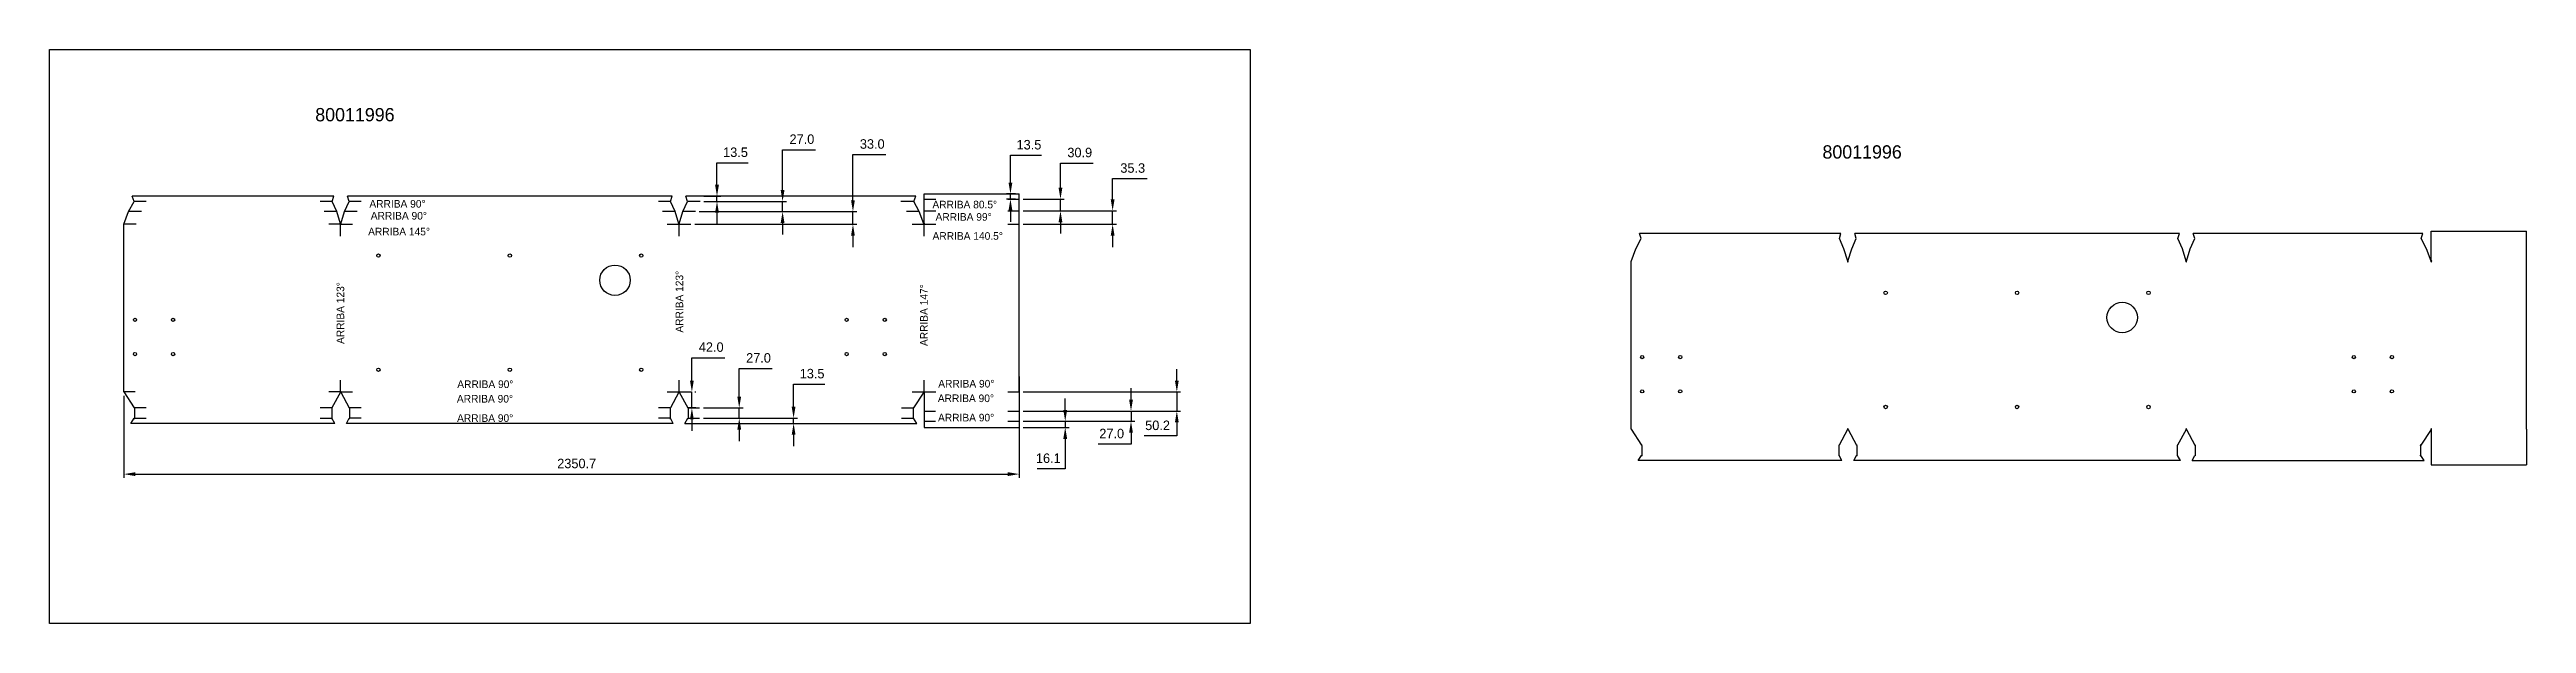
# Model space of a CAD drawing. Extents: x 0 to 28260, y 0 to 8126.
# Drawn here: x 6698 to 13200, y 1035 to 2544 of the extents above; entities that cross this region are included whole.
import ezdxf

# ---------------------------------------------------------------- set-up
doc = ezdxf.new("R2010")
doc.units = 0
doc.header["$PDSIZE"] = -1
doc.layers.get('0').update_dxf_attribs({"linetype": 'CONTINUOUS'})
doc.layers.get('Defpoints').update_dxf_attribs({"linetype": 'CONTINUOUS'})
doc.layers.add('MARCADO', color=6, linetype='CONTINUOUS')
doc.dimstyles.new('ISO-25', dxfattribs={"dimtxt": 2.5, "dimasz": 2.5, "dimexe": 1.25, "dimexo": 0.625, "dimtad": 1, "dimdsep": 46, "dimtxsty": 'Standard', "dimcen": 2.5, "dimadec": 0, "dimazin": 0, "dimtfac": 1, "dimtmove": 0, "dimatfit": 3, "dimfxl": 1, "dimarcsym": 0})

msp = doc.modelspace()

# ---------------------------------------------------------------- texts
at = {"attachment_point": 1}
for s, width, insert, char_height in [('80011996', 332.05908245, (7395.367956, 2390.112564), 35), ('80011996', 332.05908245, (11352.07247, 2292.131021), 35), ('ARRIBA 90%%D', 500.40091203, (7537.53384, 2148.28341), 20), ('ARRIBA 80.5%%D', 500.40091203, (9015.593801, 2146.371075), 20), ('ARRIBA 90%%D', 500.40091203, (7541.128129, 2116.885522), 20), ('ARRIBA 99%%D', 500.40091203, (9023.765468, 2113.923245), 20), ('ARRIBA 145%%D', 500.40091203, (7534.205014, 2075.282464), 20), ('ARRIBA 140.5%%D', 500.40091203, (9015.935111, 2063.790246), 20), ('ARRIBA 90%%D', 500.40091203, (7767.167697, 1635.728897), 20), ('ARRIBA 90%%D', 500.40091203, (7768.203944, 1674.052692), 20), ('ARRIBA 90%%D', 500.40091203, (9029.762361, 1637.02447), 20), ('ARRIBA 90%%D', 500.40091203, (9030.798608, 1675.348265), 20), ('ARRIBA 90%%D', 500.40091203, (7767.685983, 1584.975709), 20), ('ARRIBA 90%%D', 500.40091203, (9030.280646, 1586.271282), 20)]:
    msp.add_mtext_dynamic_manual_height_columns(s, width=width, gutter_width=175, heights=[0], dxfattribs=dict(at, insert=insert, char_height=char_height))
at = {"char_height": 20, "attachment_point": 1, "rotation": 90}
for s, insert in [('ARRIBA 123%%D', (8341.346986, 1799.795535)), ('ARRIBA 123%%D', (7451.39732, 1769.927374)), ('ARRIBA 147%%D', (8983.220064, 1764.426537))]:
    msp.add_mtext_dynamic_manual_height_columns(s, width=500.40091203, gutter_width=175, heights=[0], dxfattribs=dict(at, insert=insert))

# ---------------------------------------------------------------- blocks, each defined once
blk = doc.blocks.new('*D90')
at = {"color": 0, "lineweight": -2, "transparency": 16777216}
for p, q in [((9364.2, 1596.5), (9364.2, 1626.5)), ((9253.5, 1566.5), (9374.2, 1566.5)), ((9364.2, 1566.5), (9364.2, 1550.4)), ((9253.5, 1550.4), (9374.2, 1550.4)), ((9364.2, 1520.4), (9364.2, 1441.7)), ((9364.2, 1441.7), (9290.6, 1441.7))]:
    blk.add_line(p, q, dxfattribs=at)
at = {"color": 0, "transparency": 16777216}
for points in [[(9359.2, 1596.5), (9369.2, 1596.5), (9364.2, 1566.5)], [(9359.2, 1520.4), (9369.2, 1520.4), (9364.2, 1550.4)]]:
    blk.add_solid(points, dxfattribs=at)
at = {"layer": 'Defpoints', "color": 0, "transparency": 16777216}
for p in [(9243.5, 1566.5), (9243.5, 1550.4), (9364.2, 1550.4)]:
    blk.add_point(p, dxfattribs=at)
at = {"color": 0, "transparency": 16777216, "insert": (9319.8, 1469.4), "char_height": 25, "attachment_point": 5}
blk.add_mtext('16.1', dxfattribs=at)
blk = doc.blocks.new('*D91')
at = {"color": 0, "lineweight": -2, "transparency": 16777216}
for p, q in [((9536.9, 1623.5), (9536.9, 1653.5)), ((9253.5, 1593.5), (9546.9, 1593.5)), ((9253.5, 1566.5), (9546.9, 1566.5)), ((9536.9, 1593.5), (9536.9, 1566.5)), ((9536.9, 1506.5), (9450.8, 1506.5)), ((9536.9, 1536.5), (9536.9, 1506.5))]:
    blk.add_line(p, q, dxfattribs=at)
at = {"color": 0, "transparency": 16777216}
for points in [[(9531.9, 1623.5), (9541.9, 1623.5), (9536.9, 1593.5)], [(9531.9, 1536.5), (9541.9, 1536.5), (9536.9, 1566.5)]]:
    blk.add_solid(points, dxfattribs=at)
at = {"layer": 'Defpoints', "color": 0, "transparency": 16777216}
for p in [(9243.5, 1593.5), (9243.5, 1566.5), (9536.9, 1593.5)]:
    blk.add_point(p, dxfattribs=at)
at = {"color": 0, "transparency": 16777216, "insert": (9486.2, 1534.2), "char_height": 25, "attachment_point": 5}
blk.add_mtext('27.0', dxfattribs=at)
blk = doc.blocks.new('*D92')
at = {"color": 0, "lineweight": -2, "transparency": 16777216}
for p, q in [((9657.2, 1673.6), (9657.2, 1703.6)), ((9253.5, 1643.6), (9667.2, 1643.6)), ((9657.2, 1643.6), (9657.2, 1593.5)), ((9253.5, 1593.5), (9667.2, 1593.5)), ((9657.2, 1563.5), (9657.2, 1528)), ((9657.2, 1528), (9571.2, 1528))]:
    blk.add_line(p, q, dxfattribs=at)
at = {"color": 0, "transparency": 16777216}
for points in [[(9652.2, 1673.6), (9662.2, 1673.6), (9657.2, 1643.6)], [(9652.2, 1563.5), (9662.2, 1563.5), (9657.2, 1593.5)]]:
    blk.add_solid(points, dxfattribs=at)
at = {"layer": 'Defpoints', "color": 0, "transparency": 16777216}
for p in [(9243.5, 1643.6), (9657.2, 1643.6), (9243.5, 1593.5)]:
    blk.add_point(p, dxfattribs=at)
at = {"color": 0, "transparency": 16777216, "insert": (9606.6, 1555.8), "char_height": 25, "attachment_point": 5}
blk.add_mtext('50.2', dxfattribs=at)
blk = doc.blocks.new('*D93')
at = {"color": 0, "lineweight": -2, "transparency": 16777216}
for p, q in [((8384.1, 1673.6), (8384.1, 1733.8)), ((8384.1, 1733.8), (8470.2, 1733.8)), ((8384.1, 1601.6), (8384.1, 1643.6)), ((8391.4, 1643.6), (8394.1, 1643.6)), ((8394.4, 1601.6), (8374.1, 1601.6)), ((8384.1, 1571.6), (8384.1, 1541.6))]:
    blk.add_line(p, q, dxfattribs=at)
at = {"color": 0, "transparency": 16777216}
for points in [[(8379.1, 1673.6), (8389.1, 1673.6), (8384.1, 1643.6)], [(8379.1, 1571.6), (8389.1, 1571.6), (8384.1, 1601.6)]]:
    blk.add_solid(points, dxfattribs=at)
at = {"layer": 'Defpoints', "color": 0, "transparency": 16777216}
for p in [(8381.4, 1643.6), (8384.1, 1601.6), (8404.4, 1601.6)]:
    blk.add_point(p, dxfattribs=at)
at = {"color": 0, "transparency": 16777216, "insert": (8434.8, 1761.5), "char_height": 25, "attachment_point": 5}
blk.add_mtext('42.0', dxfattribs=at)
blk = doc.blocks.new('*D94')
at = {"color": 0, "lineweight": -2, "transparency": 16777216}
for p, q in [((8508.4, 1631.6), (8508.4, 1705.3)), ((8508.4, 1705.3), (8594.5, 1705.3)), ((8414.4, 1601.6), (8518.4, 1601.6)), ((8414.4, 1574.6), (8518.4, 1574.6)), ((8508.4, 1574.6), (8508.4, 1601.6)), ((8508.4, 1544.6), (8508.4, 1514.6))]:
    blk.add_line(p, q, dxfattribs=at)
at = {"color": 0, "transparency": 16777216}
for points in [[(8503.4, 1631.6), (8513.4, 1631.6), (8508.4, 1601.6)], [(8503.4, 1544.6), (8513.4, 1544.6), (8508.4, 1574.6)]]:
    blk.add_solid(points, dxfattribs=at)
at = {"layer": 'Defpoints', "color": 0, "transparency": 16777216}
for p in [(8404.4, 1601.6), (8404.4, 1574.6), (8508.4, 1574.6)]:
    blk.add_point(p, dxfattribs=at)
at = {"color": 0, "transparency": 16777216, "insert": (8559, 1733.1), "char_height": 25, "attachment_point": 5}
blk.add_mtext('27.0', dxfattribs=at)
blk = doc.blocks.new('*D95')
at = {"color": 0, "lineweight": -2, "transparency": 16777216}
for p, q in [((8651.1, 1604.6), (8651.1, 1663.9)), ((8651.1, 1663.9), (8733, 1663.9)), ((8414.4, 1574.6), (8661.1, 1574.6)), ((8532, 1561.1), (8661.1, 1561.1)), ((8651.1, 1561.1), (8651.1, 1574.6)), ((8651.1, 1531.1), (8651.1, 1501.1))]:
    blk.add_line(p, q, dxfattribs=at)
at = {"color": 0, "transparency": 16777216}
for points in [[(8646.1, 1604.6), (8656.1, 1604.6), (8651.1, 1574.6)], [(8646.1, 1531.1), (8656.1, 1531.1), (8651.1, 1561.1)]]:
    blk.add_solid(points, dxfattribs=at)
at = {"layer": 'Defpoints', "color": 0, "transparency": 16777216}
for p in [(8404.4, 1574.6), (8522, 1561.1), (8651.1, 1561.1)]:
    blk.add_point(p, dxfattribs=at)
at = {"color": 0, "transparency": 16777216, "insert": (8699.7, 1691.7), "char_height": 25, "attachment_point": 5}
blk.add_mtext('13.5', dxfattribs=at)
blk = doc.blocks.new('*D96')
at = {"color": 0, "lineweight": -2, "transparency": 16777216}
for p, q in [((9220.4, 2194.3), (9220.4, 2265.8)), ((9220.4, 2265.8), (9302.3, 2265.8)), ((9233.5, 2164.3), (9210.4, 2164.3)), ((9233.5, 2150.8), (9210.4, 2150.8)), ((9220.4, 2150.8), (9220.4, 2164.3)), ((9220.4, 2120.8), (9220.4, 2090.8))]:
    blk.add_line(p, q, dxfattribs=at)
at = {"color": 0, "transparency": 16777216}
for points in [[(9215.4, 2194.3), (9225.4, 2194.3), (9220.4, 2164.3)], [(9215.4, 2120.8), (9225.4, 2120.8), (9220.4, 2150.8)]]:
    blk.add_solid(points, dxfattribs=at)
at = {"layer": 'Defpoints', "color": 0, "transparency": 16777216}
for p in [(9220.4, 2164.3), (9243.5, 2164.3), (9243.5, 2150.8)]:
    blk.add_point(p, dxfattribs=at)
at = {"color": 0, "transparency": 16777216, "insert": (9268.9, 2293.5), "char_height": 25, "attachment_point": 5}
blk.add_mtext('13.5', dxfattribs=at)
blk = doc.blocks.new('*D97')
at = {"color": 0, "lineweight": -2, "transparency": 16777216}
for p, q in [((9351.7, 2180.8), (9351.7, 2245.2)), ((9351.7, 2245.2), (9437.7, 2245.2)), ((9253.5, 2150.8), (9361.7, 2150.8)), ((9351.7, 2119.9), (9351.7, 2150.8)), ((9253.5, 2119.9), (9361.7, 2119.9)), ((9351.7, 2089.9), (9351.7, 2059.9))]:
    blk.add_line(p, q, dxfattribs=at)
at = {"color": 0, "transparency": 16777216}
for points in [[(9346.7, 2180.8), (9356.7, 2180.8), (9351.7, 2150.8)], [(9346.7, 2089.9), (9356.7, 2089.9), (9351.7, 2119.9)]]:
    blk.add_solid(points, dxfattribs=at)
at = {"layer": 'Defpoints', "color": 0, "transparency": 16777216}
for p in [(9243.5, 2150.8), (9243.5, 2119.9), (9351.7, 2119.9)]:
    blk.add_point(p, dxfattribs=at)
at = {"color": 0, "transparency": 16777216, "insert": (9402.3, 2273), "char_height": 25, "attachment_point": 5}
blk.add_mtext('30.9', dxfattribs=at)
blk = doc.blocks.new('*D98')
at = {"color": 0, "lineweight": -2, "transparency": 16777216}
for p, q in [((9488.7, 2149.9), (9488.7, 2204.5)), ((9488.7, 2204.5), (9578.9, 2204.5)), ((9253.5, 2119.9), (9498.7, 2119.9)), ((9253.5, 2084.7), (9498.7, 2084.7)), ((9488.7, 2084.7), (9488.7, 2119.9)), ((9488.7, 2054.7), (9488.7, 2024.7))]:
    blk.add_line(p, q, dxfattribs=at)
at = {"color": 0, "transparency": 16777216}
for points in [[(9483.7, 2149.9), (9493.7, 2149.9), (9488.7, 2119.9)], [(9483.7, 2054.7), (9493.7, 2054.7), (9488.7, 2084.7)]]:
    blk.add_solid(points, dxfattribs=at)
at = {"layer": 'Defpoints', "color": 0, "transparency": 16777216}
for p in [(9243.5, 2119.9), (9243.5, 2084.7), (9488.7, 2084.7)]:
    blk.add_point(p, dxfattribs=at)
at = {"color": 0, "transparency": 16777216, "insert": (9541.4, 2232.2), "char_height": 25, "attachment_point": 5}
blk.add_mtext('35.3', dxfattribs=at)
blk = doc.blocks.new('*D99')
at = {"color": 0, "lineweight": -2, "transparency": 16777216}
for p, q in [((8806.9, 2147.7), (8806.9, 2267.6)), ((8806.9, 2267.6), (8893, 2267.6)), ((8391.4, 2084.7), (8816.9, 2084.7)), ((8403.5, 2117.7), (8816.9, 2117.7)), ((8806.9, 2084.7), (8806.9, 2117.7)), ((8806.9, 2054.7), (8806.9, 2024.7))]:
    blk.add_line(p, q, dxfattribs=at)
at = {"color": 0, "transparency": 16777216}
for points in [[(8801.9, 2147.7), (8811.9, 2147.7), (8806.9, 2117.7)], [(8801.9, 2054.7), (8811.9, 2054.7), (8806.9, 2084.7)]]:
    blk.add_solid(points, dxfattribs=at)
at = {"layer": 'Defpoints', "color": 0, "transparency": 16777216}
for p in [(8381.4, 2084.7), (8393.5, 2117.7), (8806.9, 2117.7)]:
    blk.add_point(p, dxfattribs=at)
at = {"color": 0, "transparency": 16777216, "insert": (8857.6, 2295.4), "char_height": 25, "attachment_point": 5}
blk.add_mtext('33.0', dxfattribs=at)
blk = doc.blocks.new('*D100')
at = {"color": 0, "lineweight": -2, "transparency": 16777216}
for p, q in [((8622.2, 2174.7), (8622.2, 2280.4)), ((8622.2, 2280.4), (8708.3, 2280.4)), ((8403.5, 2117.7), (8632.2, 2117.7)), ((8415.5, 2144.7), (8632.2, 2144.7)), ((8622.2, 2117.7), (8622.2, 2144.7)), ((8622.2, 2087.7), (8622.2, 2057.7))]:
    blk.add_line(p, q, dxfattribs=at)
at = {"color": 0, "transparency": 16777216}
for points in [[(8617.2, 2174.7), (8627.2, 2174.7), (8622.2, 2144.7)], [(8617.2, 2087.7), (8627.2, 2087.7), (8622.2, 2117.7)]]:
    blk.add_solid(points, dxfattribs=at)
at = {"layer": 'Defpoints', "color": 0, "transparency": 16777216}
for p in [(8393.5, 2117.7), (8405.5, 2144.7), (8622.2, 2144.7)]:
    blk.add_point(p, dxfattribs=at)
at = {"color": 0, "transparency": 16777216, "insert": (8672.9, 2308.1), "char_height": 25, "attachment_point": 5}
blk.add_mtext('27.0', dxfattribs=at)
blk = doc.blocks.new('*D101')
at = {"color": 0, "lineweight": -2, "transparency": 16777216}
for p, q in [((8450, 2188.2), (8450, 2245.9)), ((8450, 2245.9), (8531.9, 2245.9)), ((8415.5, 2158.2), (8460, 2158.2)), ((8450, 2144.7), (8450, 2158.2)), ((8415.5, 2144.7), (8460, 2144.7)), ((8450, 2114.7), (8450, 2084.7))]:
    blk.add_line(p, q, dxfattribs=at)
at = {"color": 0, "transparency": 16777216}
for points in [[(8445, 2188.2), (8455, 2188.2), (8450, 2158.2)], [(8445, 2114.7), (8455, 2114.7), (8450, 2144.7)]]:
    blk.add_solid(points, dxfattribs=at)
at = {"layer": 'Defpoints', "color": 0, "transparency": 16777216}
for p in [(8405.5, 2158.2), (8450, 2158.2), (8405.5, 2144.7)]:
    blk.add_point(p, dxfattribs=at)
at = {"color": 0, "transparency": 16777216, "insert": (8498.6, 2273.7), "char_height": 25, "attachment_point": 5}
blk.add_mtext('13.5', dxfattribs=at)
blk = doc.blocks.new('*D102')
at = {"color": 0, "lineweight": -2, "transparency": 16777216}
for p, q in [((6892.8, 1633.6), (6892.8, 1417.7)), ((9243.5, 1684.1), (9243.5, 1417.7)), ((6922.8, 1427.7), (9213.5, 1427.7))]:
    blk.add_line(p, q, dxfattribs=at)
at = {"color": 0, "transparency": 16777216}
for points in [[(6922.8, 1432.7), (6922.8, 1422.7), (6892.8, 1427.7)], [(9213.5, 1432.7), (9213.5, 1422.7), (9243.5, 1427.7)]]:
    blk.add_solid(points, dxfattribs=at)
at = {"layer": 'Defpoints', "color": 0, "transparency": 16777216}
for p in [(9243.5, 1694.1), (6892.8, 1643.6), (9243.5, 1427.7)]:
    blk.add_point(p, dxfattribs=at)
at = {"color": 0, "transparency": 16777216, "insert": (8081.7, 1455.5), "char_height": 25, "attachment_point": 5}
blk.add_mtext('2350.7', dxfattribs=at)

# ---------------------------------------------------------------- dimensions: what is measured, and where the dimension line sits
at = {"color": 4}
for base, p1, p2, picture, middle in [((8806.920369, 2117.694615), (8381.389491, 2084.666343), (8393.462362, 2117.694615), '*D99', (8857.577035, 2267.611697)), ((8622.230839, 2144.694615), (8393.462362, 2117.694615), (8405.483537, 2144.694615), '*D100', (8672.887506, 2280.379491)), ((8449.983709, 2158.194615), (8405.483537, 2144.694615), (8405.483537, 2158.194615), '*D101', (8498.557042, 2245.934615)), ((9220.366274, 2164.325728), (9243.515462, 2150.825728), (9243.515462, 2164.325728), '*D96', (9268.939607, 2265.779)), ((9351.661556, 2119.925728), (9243.515462, 2150.825728), (9243.515462, 2119.925728), '*D97', (9402.318222, 2245.229166)), ((9488.698818, 2084.666343), (9243.515462, 2119.925728), (9243.515462, 2084.666343), '*D98', (9541.438818, 2204.486415)), ((8384.12238, 1601.638072), (8381.389491, 1643.638072), (8404.43823, 1601.638072), '*D93', (8434.779047, 1733.802109)), ((8508.387728, 1574.638072), (8404.43823, 1601.638072), (8404.43823, 1574.638072), '*D94', (8559.044394, 1705.342369)), ((8651.1329, 1561.138072), (8404.43823, 1574.638072), (8522.018585, 1561.138072), '*D95', (8699.706233, 1663.946291)), ((9657.224426, 1643.638072), (9243.515462, 1593.477829), (9243.515462, 1643.638072), '*D92', (9606.567759, 1528.046871)), ((9536.886898, 1593.477829), (9243.515462, 1566.477829), (9243.515462, 1593.477829), '*D91', (9486.230231, 1506.477829)), ((9364.159906, 1550.354893), (9243.515462, 1566.477829), (9243.515462, 1550.354893), '*D90', (9319.753239, 1441.674654))]:
    dim = msp.add_linear_dim(base=base, p1=p1, p2=p2, angle=270, dimstyle='ISO-25', override={"dimtxt": 25, "dimasz": 30, "dimexe": 10, "dimexo": 10, "dimgap": 15.24, "dimtih": 1, "dimtoh": 1, "dimdec": 1, "dimzin": 0, "dimtzin": 0}, dxfattribs=at)
    dim.commit()
    dim.dimension.update_dxf_attribs({"geometry": picture, "text_midpoint": middle, "dimtype": 160})
dim = msp.add_linear_dim(base=(9243.515462, 1427.746693), p1=(6892.8461, 1643.638072), p2=(9243.515462, 1694.139439), dimstyle='ISO-25', override={"dimtxt": 25, "dimasz": 30, "dimexe": 10, "dimexo": 10, "dimgap": 15.24, "dimtih": 1, "dimtoh": 1, "dimdec": 1, "dimzin": 0, "dimtzin": 0}, dxfattribs=at)
dim.commit()
dim.dimension.update_dxf_attribs({"geometry": '*D102', "text_midpoint": (8081.673315, 1427.746693), "dimtype": 160})

# ---------------------------------------------------------------- linework, layer by layer
at = {"color": 7, "linetype": 'Continuous', "ltscale": 10}
for p, q in [((7443.950446, 2158.194615), (6914.631973, 2158.194615)), ((11400.65496, 2060.213072), (10871.336487, 2060.213072)), ((6892.8461, 1643.638072), (6920.26963, 1601.638072)), ((7461.537474, 1642.758663), (7439.276829, 1601.638072)), ((7462.48961, 1642.758663), (7484.750256, 1601.638072)), ((8349.913423, 1642.758663), (8327.652778, 1601.638072)), ((8350.865559, 1642.758663), (8373.126205, 1601.638072)), ((9243.515462, 1643.638072), (9243.515462, 1593.477829)), ((10849.550614, 1545.656528), (10876.974144, 1503.656528)), ((11418.241988, 1544.77712), (11395.981342, 1503.656528)), ((11419.194124, 1544.77712), (11441.454769, 1503.656528)), ((12306.617937, 1544.77712), (12284.357292, 1503.656528)), ((12307.570073, 1544.77712), (12329.830718, 1503.656528)), ((13200.219976, 1545.656528), (13200.219976, 1495.496285))]:
    msp.add_line(p, q, dxfattribs=at)
for p, q in [((6919.545571, 2144.694615), (6914.631973, 2158.194615)), ((7439.758585, 2144.694615), (7443.950446, 2158.194615)), ((8332.326395, 2158.194615), (7480.076638, 2158.194615)), ((7484.2685, 2144.694615), (7480.076638, 2158.194615)), ((8328.134534, 2144.694615), (8332.326395, 2158.194615)), ((8971.72959, 2158.194615), (8368.452587, 2158.194615)), ((8372.644449, 2144.694615), (8368.452587, 2158.194615)), ((8966.815992, 2144.694615), (8971.72959, 2158.194615)), ((8993.515462, 2164.325728), (9243.515462, 2164.325728)), ((8993.515462, 2150.825728), (8993.515462, 2164.325728)), ((8993.515462, 2119.925728), (8993.515462, 2150.825728)), ((9243.515462, 2150.825728), (9243.515462, 2164.325728)), ((9243.515462, 2119.925728), (9243.515462, 2150.825728)), ((6892.8461, 2084.666343), (6905.189417, 2117.694615)), ((6892.8461, 1643.638072), (6892.8461, 2084.666343)), ((6905.189417, 2117.694615), (6919.545571, 2144.694615)), ((7451.779759, 2117.694615), (7439.758585, 2144.694615)), ((7461.719886, 2085.614084), (7451.779759, 2117.694615)), ((7462.307199, 2085.614084), (7472.247325, 2117.694615)), ((7472.247325, 2117.694615), (7484.2685, 2144.694615)), ((8340.155708, 2117.694615), (8328.134534, 2144.694615)), ((8350.093524, 2085.621541), (8340.155708, 2117.694615)), ((8350.685459, 2085.621541), (8360.623274, 2117.694615)), ((8360.623274, 2117.694615), (8372.644449, 2144.694615)), ((8981.172146, 2117.694615), (8966.815992, 2144.694615)), ((8993.165391, 2085.603066), (8981.172146, 2117.694615)), ((8993.515462, 2087.784377), (8993.515462, 2119.925728)), ((8993.515462, 2087.784377), (8994.515462, 2085.784377)), ((8994.515462, 2084.666343), (8994.515462, 2085.784377)), ((9243.515462, 2084.666343), (9243.515462, 2119.925728)), ((9243.515462, 1643.638072), (9243.515462, 2084.666343)), ((10849.550614, 1986.6848), (10861.89393, 2019.713072)), ((10861.89393, 2019.713072), (10876.250085, 2046.713072)), ((10876.250085, 2046.713072), (10871.336487, 2060.213072)), ((11396.463099, 2046.713072), (11400.65496, 2060.213072)), ((11408.484273, 2019.713072), (11396.463099, 2046.713072)), ((11418.424399, 1987.632541), (11408.484273, 2019.713072)), ((11419.011713, 1987.632541), (11428.951839, 2019.713072)), ((11428.951839, 2019.713072), (11440.973013, 2046.713072)), ((12289.030909, 2060.213072), (11436.781152, 2060.213072)), ((11440.973013, 2046.713072), (11436.781152, 2060.213072)), ((12284.839048, 2046.713072), (12289.030909, 2060.213072)), ((12296.860222, 2019.713072), (12284.839048, 2046.713072)), ((12306.798038, 1987.639998), (12296.860222, 2019.713072)), ((12307.389972, 1987.639998), (12317.327788, 2019.713072)), ((12317.327788, 2019.713072), (12329.348962, 2046.713072)), ((12928.434103, 2060.213072), (12325.157101, 2060.213072)), ((12329.348962, 2046.713072), (12325.157101, 2060.213072)), ((12923.520505, 2046.713072), (12928.434103, 2060.213072)), ((12937.87666, 2019.713072), (12923.520505, 2046.713072)), ((12949.869904, 1987.621523), (12937.87666, 2019.713072)), ((12950.219976, 2066.344185), (13200.219976, 2066.344185)), ((12950.219976, 2052.844185), (12950.219976, 2066.344185)), ((12950.219976, 2021.944185), (12950.219976, 2052.844185)), ((12950.219976, 1989.802834), (12950.219976, 2021.944185)), ((13200.219976, 2052.844185), (13200.219976, 2066.344185)), ((13200.219976, 2021.944185), (13200.219976, 2052.844185)), ((13200.219976, 1986.6848), (13200.219976, 2021.944185)), ((10849.550614, 1545.656528), (10849.550614, 1986.6848)), ((12950.219976, 1989.802834), (12951.219976, 1987.802834)), ((12951.219976, 1986.6848), (12951.219976, 1987.802834)), ((13200.219976, 1545.656528), (13200.219976, 1986.6848)), ((8992.968744, 1642.800755), (8966.091933, 1601.638072)), ((8993.515462, 1642.638072), (8993.515462, 1593.477829)), ((6911.454924, 1561.138072), (6920.26963, 1574.638072)), ((7446.585058, 1561.138072), (6911.454924, 1561.138072)), ((6920.749042, 1601.638072), (6920.26963, 1601.638072)), ((6920.749042, 1574.638072), (6920.26963, 1574.638072)), ((6921.249042, 1601.138072), (6921.249042, 1575.138072)), ((7438.464803, 1601.138072), (7438.464803, 1575.138072)), ((7438.964803, 1601.638072), (7439.276829, 1601.638072)), ((7438.964803, 1574.638072), (7439.276829, 1574.638072)), ((7446.585058, 1561.138072), (7439.276829, 1574.638072)), ((7477.442026, 1561.138072), (7484.750256, 1574.638072)), ((8334.961007, 1561.138072), (7477.442026, 1561.138072)), ((7485.062281, 1601.638072), (7484.750256, 1601.638072)), ((7484.750256, 1574.638072), (7485.062281, 1574.638072)), ((7485.562281, 1601.138072), (7485.562281, 1575.138072)), ((8326.840752, 1601.138072), (8326.840752, 1575.138072)), ((8327.340752, 1601.638072), (8327.652778, 1601.638072)), ((8327.652778, 1574.638072), (8327.340752, 1574.638072)), ((8334.961007, 1561.138072), (8327.652778, 1574.638072)), ((8365.817975, 1561.138072), (8373.126205, 1574.638072)), ((8365.817975, 1561.138072), (8974.906639, 1561.138072)), ((8373.43823, 1601.638072), (8373.126205, 1601.638072)), ((8373.43823, 1574.638072), (8373.126205, 1574.638072)), ((8373.93823, 1601.138072), (8373.93823, 1575.138072)), ((8965.112521, 1601.138072), (8965.112521, 1575.138072)), ((8965.612521, 1601.638072), (8966.091933, 1601.638072)), ((8966.091933, 1574.638072), (8965.612521, 1574.638072)), ((8974.906639, 1561.138072), (8966.091933, 1574.638072)), ((8993.515462, 1593.477829), (8993.515462, 1566.477829)), ((8993.515462, 1566.477829), (8993.515462, 1550.354893)), ((9243.515462, 1593.477829), (9243.515462, 1566.477829)), ((9243.515462, 1566.477829), (9243.515462, 1550.354893)), ((8993.515462, 1550.354893), (9243.515462, 1550.354893)), ((10877.453555, 1503.656528), (10876.974144, 1503.656528)), ((10877.953555, 1503.156528), (10877.953555, 1477.156528)), ((11395.169317, 1503.156528), (11395.169317, 1477.156528)), ((11395.669317, 1503.656528), (11395.981342, 1503.656528)), ((11441.766795, 1503.656528), (11441.454769, 1503.656528)), ((11442.266795, 1503.156528), (11442.266795, 1477.156528)), ((12283.545266, 1503.156528), (12283.545266, 1477.156528)), ((12284.045266, 1503.656528), (12284.357292, 1503.656528)), ((12330.142744, 1503.656528), (12329.830718, 1503.656528)), ((12330.642744, 1503.156528), (12330.642744, 1477.156528)), ((12921.817035, 1503.156528), (12921.817035, 1477.156528)), ((12922.317035, 1503.656528), (12922.796447, 1503.656528)), ((12949.673258, 1544.819212), (12922.796447, 1503.656528)), ((12950.219976, 1544.656528), (12950.219976, 1495.496285)), ((10868.159438, 1463.156528), (10876.974144, 1476.656528)), ((11403.289572, 1463.156528), (10868.159438, 1463.156528)), ((10877.453555, 1476.656528), (10876.974144, 1476.656528)), ((11395.669317, 1476.656528), (11395.981342, 1476.656528)), ((11403.289572, 1463.156528), (11395.981342, 1476.656528)), ((11434.14654, 1463.156528), (11441.454769, 1476.656528)), ((12291.665521, 1463.156528), (11434.14654, 1463.156528)), ((11441.454769, 1476.656528), (11441.766795, 1476.656528)), ((12284.357292, 1476.656528), (12284.045266, 1476.656528)), ((12291.665521, 1463.156528), (12284.357292, 1476.656528)), ((12322.522489, 1463.156528), (12329.830718, 1476.656528)), ((12322.522489, 1463.156528), (12931.611153, 1463.156528)), ((12330.142744, 1476.656528), (12329.830718, 1476.656528)), ((12922.796447, 1476.656528), (12922.317035, 1476.656528)), ((12931.611153, 1463.156528), (12922.796447, 1476.656528)), ((12950.219976, 1495.496285), (12950.219976, 1468.496285)), ((12950.219976, 1468.496285), (12950.219976, 1452.37335)), ((12950.219976, 1452.37335), (13200.219976, 1452.37335)), ((13200.219976, 1495.496285), (13200.219976, 1468.496285)), ((13200.219976, 1468.496285), (13200.219976, 1452.37335))]:
    msp.add_line(p, q)
msp.add_lwpolyline([(6697.799523, 2544.046374), (9849.527615, 2544.046374), (9849.527615, 1034.903635), (6697.799523, 1034.903635)], close=True)
at = {"color": 7, "linetype": 'Continuous', "ltscale": 100}
for centre, radius in [((7561.201517, 2002.138072), 4.5), ((7906.201517, 2002.138072), 4.5), ((8182.230396, 1937.338072), 40), ((8251.201517, 2002.138072), 4.5), ((11517.90603, 1904.156528), 4.5), ((11862.90603, 1904.156528), 4.5), ((12207.90603, 1904.156528), 4.5), ((12138.93491, 1839.356528), 40), ((7561.201517, 1702.138072), 4.5), ((7906.201517, 1702.138072), 4.5), ((8251.201517, 1702.138072), 4.5), ((11517.90603, 1604.156528), 4.5), ((11862.90603, 1604.156528), 4.5), ((12207.90603, 1604.156528), 4.5)]:
    msp.add_circle(centre, radius, dxfattribs=at)
for centre in [(6922.096019, 1833.259528), (7022.084812, 1833.259528), (8790.318222, 1833.259528), (8890.307014, 1833.259528), (6922.096019, 1743.259528), (7022.084812, 1743.259528), (8790.318222, 1743.259528), (8890.307014, 1743.259528), (10878.800533, 1735.277984), (10978.789325, 1735.277984), (12747.022736, 1735.277984), (12847.011528, 1735.277984), (10878.800533, 1645.277984), (10978.789325, 1645.277984), (12747.022736, 1645.277984), (12847.011528, 1645.277984)]:
    msp.add_circle(centre, 4.25)
for centre, radius, start, end in [((7462.013542, 2084.658173), 1, 107.0769983563, 72.9230016437), ((8350.389491, 2084.666343), 1, 107.2155518961, 72.7844481039), ((8993.515462, 2084.666343), 1, 110.4917067791, 359.9999999999), ((11418.718056, 1986.67663), 1, 107.0769983563, 72.9230016437), ((12307.094005, 1986.6848), 1, 107.2155518961, 72.7844481039), ((12950.219976, 1986.6848), 1, 110.4917067791, 359.9999999999), ((7462.013542, 1643.638072), 1, 298.4289131164, 241.5710868835), ((8350.389491, 1643.638072), 1, 298.4289131163, 241.5710868835), ((8993.515462, 1643.638072), 1, 270.0000000002, 236.857826233), ((6921.249042, 1601.638072), 0.5, 270, 179.9999999997), ((6921.249042, 1574.638072), 0.5, 180.0000000001, 90.0000000057), ((7438.464803, 1601.638072), 0.5, 0, 270), ((7438.464803, 1574.638072), 0.5, 90, 0), ((7485.562281, 1601.638072), 0.5, 270, 179.9999999998), ((7485.562281, 1574.638072), 0.5, 179.9999999999, 89.9999999999), ((8326.840752, 1601.638072), 0.5, 0.0000000002, 270), ((8326.840752, 1574.638072), 0.5, 90.0000000034, 0.0000000002), ((8373.93823, 1601.638072), 0.5, 270, 179.9999999997), ((8373.93823, 1574.638072), 0.5, 180, 90), ((8965.112521, 1601.638072), 0.5, 359.9999999998, 270), ((8965.112521, 1574.638072), 0.5, 89.9999999999, 359.9999999929), ((10877.953555, 1503.656528), 0.5, 270, 179.9999999997), ((11395.169317, 1503.656528), 0.5, 0, 270), ((11418.718056, 1545.656528), 1, 298.4289131164, 241.5710868835), ((11442.266795, 1503.656528), 0.5, 270, 179.9999999998), ((12283.545266, 1503.656528), 0.5, 0.0000000002, 270), ((12307.094005, 1545.656528), 1, 298.4289131163, 241.5710868835), ((12330.642744, 1503.656528), 0.5, 270, 179.9999999997), ((12921.817035, 1503.656528), 0.5, 359.9999999998, 270), ((12950.219976, 1545.656528), 1, 270.0000000002, 236.857826233), ((10877.953555, 1476.656528), 0.5, 180.0000000001, 90.0000000057), ((11395.169317, 1476.656528), 0.5, 90, 0), ((11442.266795, 1476.656528), 0.5, 179.9999999999, 89.9999999999), ((12283.545266, 1476.656528), 0.5, 90.0000000034, 0.0000000002), ((12330.642744, 1476.656528), 0.5, 180, 90), ((12921.817035, 1476.656528), 0.5, 89.9999999999, 359.9999999929)]:
    msp.add_arc(centre, radius, start, end)
at = {"layer": 'MARCADO'}
for p, q in [((8993.515462, 2150.825728), (9024.515462, 2150.825728)), ((9213.515462, 2150.825728), (9243.515462, 2150.825728)), ((6924.872649, 2084.666343), (6892.8461, 2084.666343)), ((6939.166518, 2117.694615), (6905.189417, 2117.694615)), ((6951.470904, 2144.694615), (6919.545571, 2144.694615)), ((7439.758585, 2144.694615), (7408.345628, 2144.694615)), ((7451.779759, 2117.694615), (7418.940671, 2117.694615)), ((7461.013576, 2084.666343), (7431.013543, 2084.666343)), ((7462.013542, 2053.658173), (7462.013542, 2083.658173)), ((7463.013509, 2084.666343), (7493.013541, 2084.666343)), ((7505.086413, 2117.694615), (7472.247325, 2117.694615)), ((7515.681456, 2144.694615), (7484.2685, 2144.694615)), ((8328.134534, 2144.694615), (8296.721577, 2144.694615)), ((8340.155708, 2117.694615), (8307.31662, 2117.694615)), ((8319.389491, 2084.666343), (8349.389491, 2084.666343)), ((8350.389491, 2053.666343), (8350.389491, 2083.666343)), ((8351.389491, 2084.666343), (8381.389491, 2084.666343)), ((8393.462362, 2117.694615), (8360.623274, 2117.694615)), ((8405.483537, 2144.694615), (8372.644449, 2144.694615)), ((8966.815992, 2144.694615), (8932.83889, 2144.694615)), ((8981.172146, 2117.694615), (8947.195045, 2117.694615)), ((8962.515462, 2084.666343), (8992.515462, 2084.666343)), ((8993.515462, 2119.925728), (9024.515462, 2119.925728)), ((8993.515462, 2053.666343), (8993.515462, 2083.666343)), ((8994.515462, 2084.666343), (9024.515462, 2084.666343)), ((9213.515462, 2119.925728), (9243.515462, 2119.925728)), ((9213.515462, 2084.666343), (9243.515462, 2084.666343)), ((6922.8461, 1643.638072), (6892.8461, 1643.638072)), ((7461.013542, 1643.638072), (7431.013542, 1643.638072)), ((7462.013542, 1644.638072), (7462.013542, 1674.638072)), ((7463.013542, 1643.638072), (7493.013542, 1643.638072)), ((8319.389491, 1643.638072), (8349.389491, 1643.638072)), ((8350.389491, 1644.638072), (8350.389491, 1674.638072)), ((8351.389491, 1643.638072), (8381.389491, 1643.638072)), ((8962.515462, 1643.638072), (8992.515462, 1643.638072)), ((8993.515462, 1644.638072), (8993.515462, 1674.638072)), ((8994.515462, 1643.638072), (9024.515462, 1643.638072)), ((9213.515462, 1643.638072), (9243.515462, 1643.638072)), ((6951.749042, 1601.638072), (6921.749042, 1601.638072)), ((6921.749042, 1574.638072), (6951.749042, 1574.638072)), ((7437.964803, 1601.638072), (7407.964803, 1601.638072)), ((7407.964803, 1574.638072), (7437.964803, 1574.638072)), ((7516.062281, 1601.638072), (7486.062281, 1601.638072)), ((7516.062281, 1574.638072), (7486.062281, 1574.638072)), ((8326.340752, 1601.638072), (8296.340752, 1601.638072)), ((8326.340752, 1574.638072), (8296.340752, 1574.638072)), ((8374.43823, 1601.638072), (8404.43823, 1601.638072)), ((8374.43823, 1574.638072), (8404.43823, 1574.638072)), ((8934.612521, 1601.638072), (8964.612521, 1601.638072)), ((8934.612521, 1574.638072), (8964.612521, 1574.638072)), ((8993.515462, 1593.477829), (9023.515462, 1593.477829)), ((8993.515462, 1566.477829), (9023.515462, 1566.477829)), ((9213.515462, 1593.477829), (9243.515462, 1593.477829)), ((9213.515462, 1566.477829), (9243.515462, 1566.477829))]:
    msp.add_line(p, q, dxfattribs=at)

msp.set_redraw_order([(e.dxf.handle, doc.entitydb.next_handle()) for e in msp.query("TEXT MTEXT ATTDEF DIMENSION ARC_DIMENSION")])  # texts and dimensions are drawn at this point

doc.saveas('drawing.dxf')
